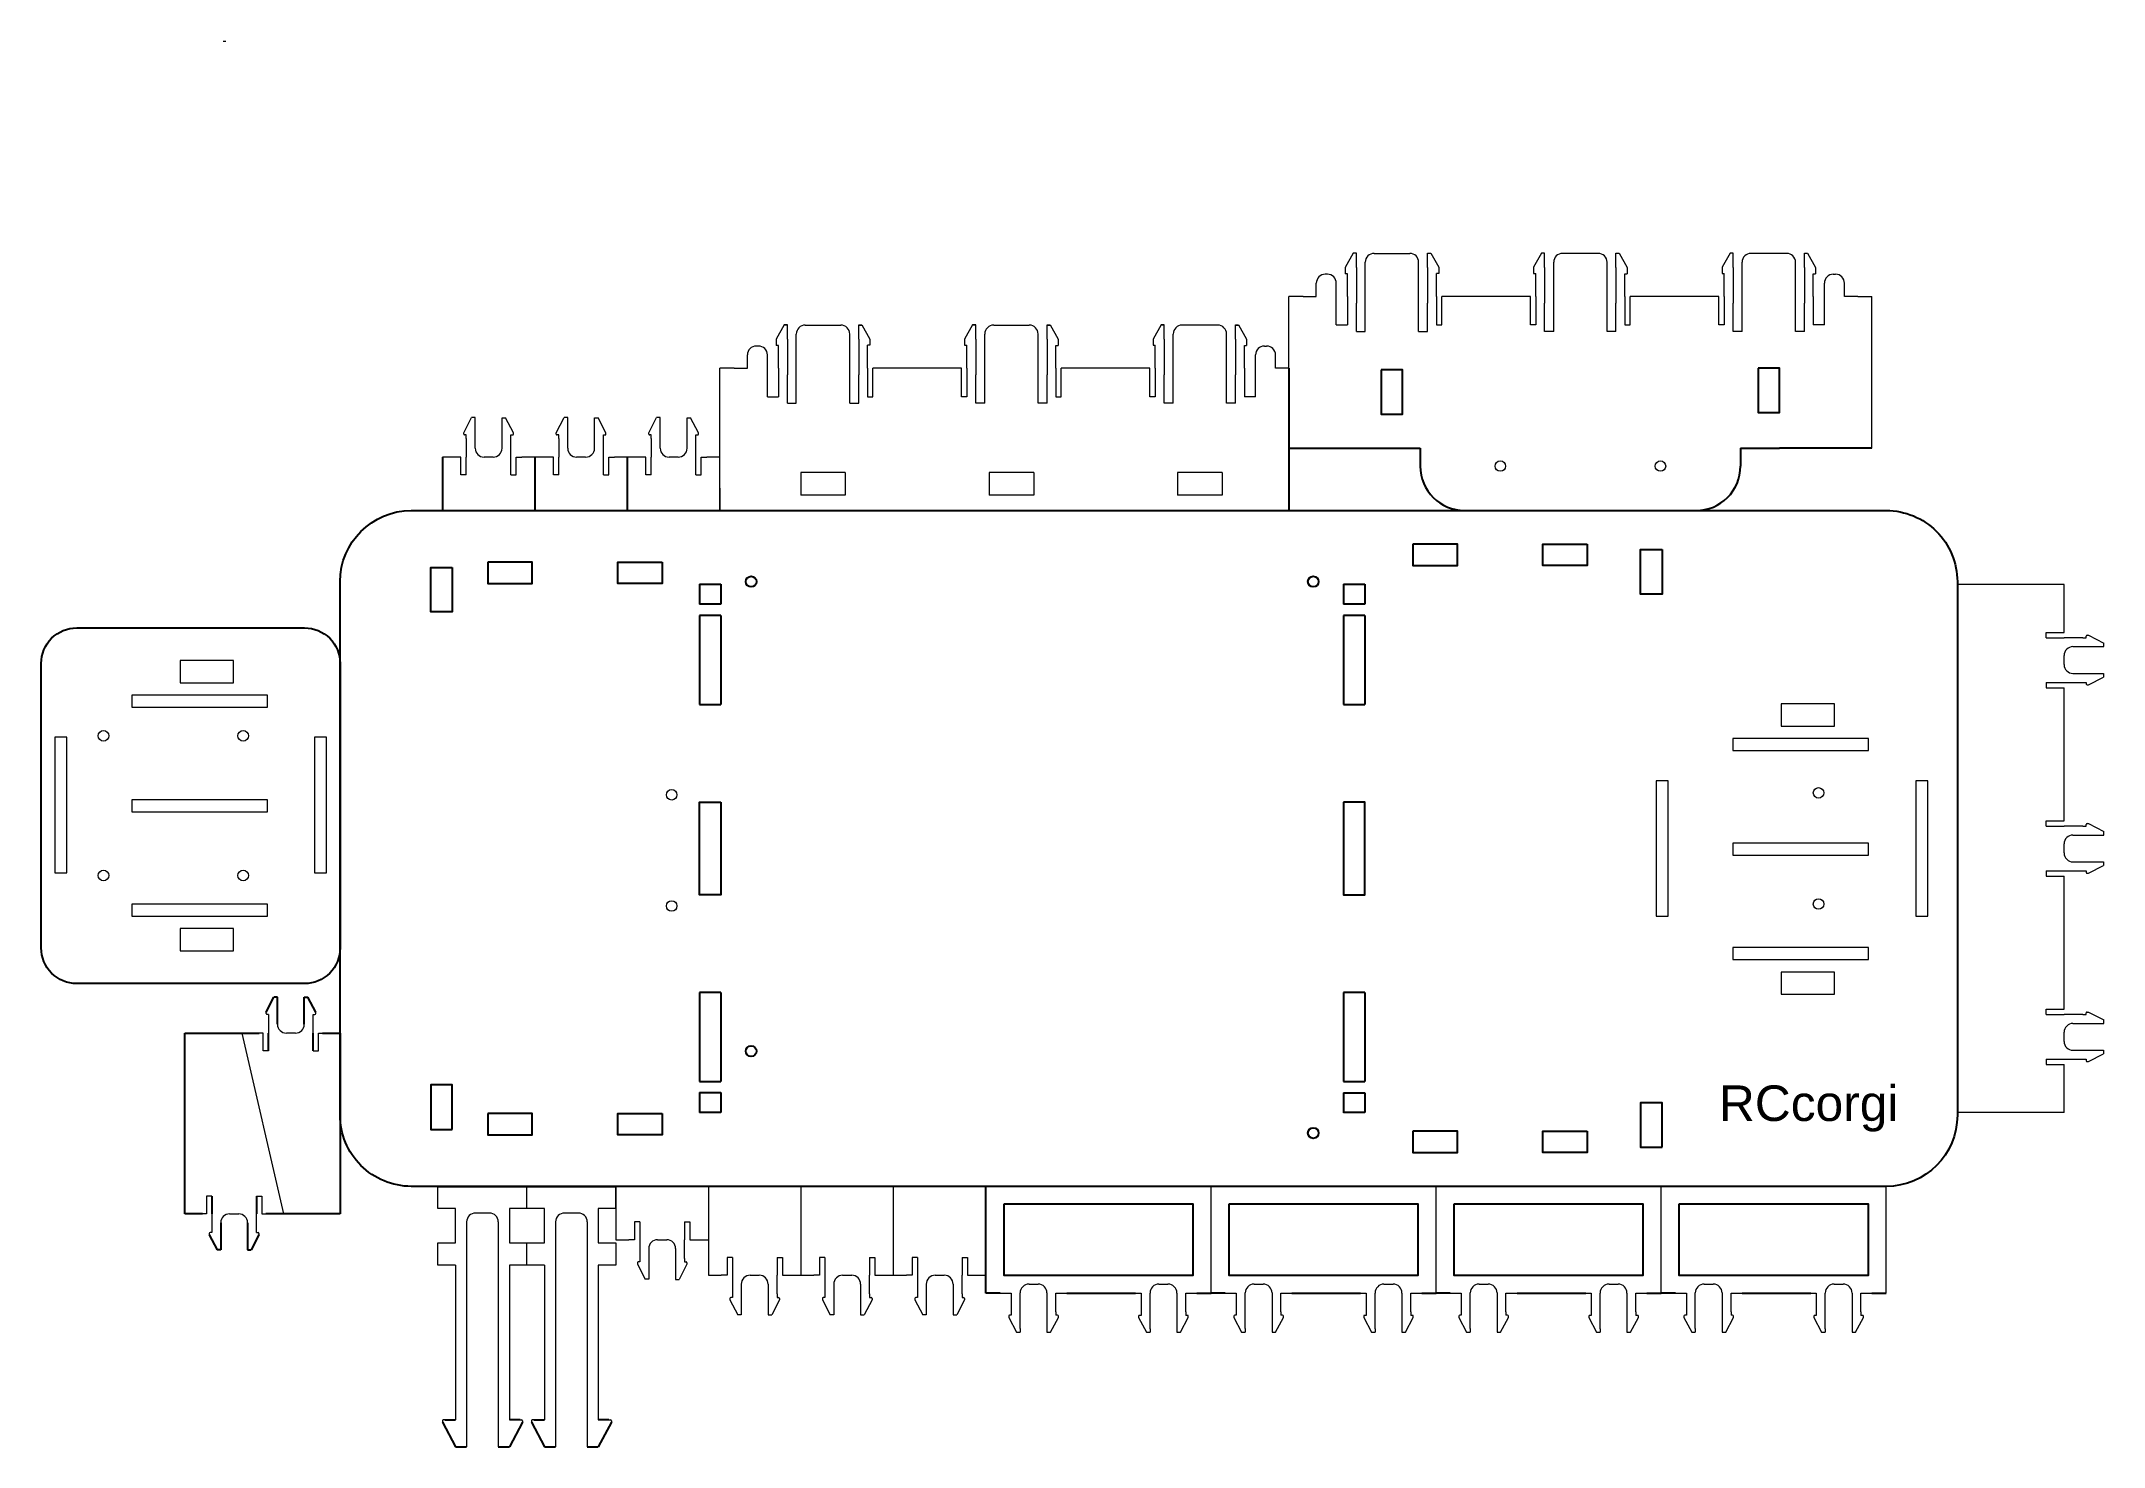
# Model space of a CAD drawing. Header units: millimetres. Extents: x 10 to 590, y 1 to 396.
import ezdxf

# ---------------------------------------------------------------- set-up
doc = ezdxf.new("R2010")
doc.units = ezdxf.units.MM
doc.styles.get("Standard").update_dxf_attribs({"font": 'arial.ttf'})

msp = doc.modelspace()

# ---------------------------------------------------------------- texts
at = {"color": 1, "insert": (481.89, 102.76), "char_height": 10, "width": 229.6262, "attachment_point": 1}
msp.add_mtext('{RCcorgi}', dxfattribs=at)

# ---------------------------------------------------------------- linework, layer by layer
at = {"color": 1, "linetype": 'Continuous', "lineweight": 5}
for p, q in [((61.52, 396.31), (62.28, 396.31)), ((201.12, 270.63), (201.12, 264.38)), ((64.39, 222.2), (49.39, 222.2)), ((49.39, 222.2), (49.39, 215.95)), ((64.39, 215.95), (64.39, 222.2)), ((49.39, 215.95), (64.39, 215.95)), ((73.95, 212.46), (35.83, 212.46)), ((35.83, 212.46), (35.83, 209.09)), ((35.83, 209.09), (73.95, 209.09)), ((73.95, 209.09), (73.95, 212.46)), ((514.39, 209.99), (499.39, 209.99)), ((499.39, 209.99), (499.39, 203.74)), ((514.39, 203.74), (514.39, 209.99)), ((499.39, 203.74), (514.39, 203.74)), ((14.21, 200.64), (14.21, 162.52)), ((17.58, 200.64), (14.21, 200.64)), ((17.58, 162.52), (17.58, 200.64)), ((87.21, 200.64), (87.21, 162.52)), ((90.58, 200.64), (87.21, 200.64)), ((90.58, 162.52), (90.58, 200.64)), ((523.95, 200.25), (485.82, 200.25)), ((485.82, 200.25), (485.82, 196.88)), ((523.95, 196.88), (523.95, 200.25)), ((485.82, 196.88), (523.95, 196.88)), ((464.21, 188.43), (464.21, 150.31)), ((467.58, 188.43), (464.21, 188.43)), ((467.58, 150.31), (467.58, 188.43)), ((537.21, 188.43), (537.21, 150.31)), ((540.58, 188.43), (537.21, 188.43)), ((540.58, 150.31), (540.58, 188.43)), ((73.95, 183.09), (35.83, 183.09)), ((35.83, 183.09), (35.83, 179.71)), ((35.83, 179.71), (73.95, 179.71)), ((73.95, 179.71), (73.95, 183.09)), ((523.95, 170.88), (485.82, 170.88)), ((485.82, 170.88), (485.82, 167.5)), ((523.95, 167.5), (523.95, 170.88)), ((14.21, 162.52), (17.58, 162.52)), ((87.21, 162.52), (90.58, 162.52)), ((485.82, 167.5), (523.95, 167.5)), ((73.95, 153.71), (35.83, 153.71)), ((35.83, 153.71), (35.83, 150.34)), ((73.95, 150.34), (73.95, 153.71)), ((35.83, 150.34), (73.95, 150.34)), ((64.39, 146.85), (49.39, 146.85)), ((49.39, 146.85), (49.39, 140.6)), ((64.39, 140.6), (64.39, 146.85)), ((464.21, 150.31), (467.58, 150.31)), ((537.21, 150.31), (540.58, 150.31)), ((49.39, 140.6), (64.39, 140.6)), ((523.95, 141.5), (485.82, 141.5)), ((485.82, 141.5), (485.82, 138.13)), ((523.95, 138.13), (523.95, 141.5)), ((485.82, 138.13), (523.95, 138.13)), ((514.39, 134.64), (499.39, 134.64)), ((499.39, 134.64), (499.39, 128.39)), ((514.39, 128.39), (514.39, 134.64)), ((499.39, 128.39), (514.39, 128.39)), ((66.72, 117.45), (78.44, 66.65)), ((121.89, 68.13), (121.89, 74.38)), ((131.89, 74.38), (132.64, 74.38)), ((146.89, 68.13), (146.89, 74.38)), ((171.89, 68.13), (171.89, 74.38)), ((275.89, 59.38), (275.89, 74.38)), ((339.14, 59.38), (339.14, 74.38)), ((402.39, 59.38), (402.39, 74.38)), ((465.64, 59.38), (465.64, 74.38)), ((126.83, 68.13), (121.89, 68.13)), ((126.83, 58.5), (126.83, 68.13)), ((136.33, 66.88), (132.45, 66.88)), ((146.89, 68.13), (141.95, 68.13)), ((141.95, 68.13), (141.95, 58.5)), ((151.83, 68.13), (146.89, 68.13)), ((151.83, 58.5), (151.83, 68.13)), ((161.33, 66.88), (157.45, 66.88)), ((171.89, 68.13), (166.95, 68.13)), ((166.95, 68.13), (166.95, 58.5)), ((121.89, 52.25), (121.89, 58.5)), ((121.89, 58.5), (126.83, 58.5)), ((141.95, 58.5), (146.89, 58.5)), ((146.89, 52.25), (146.89, 58.5)), ((146.89, 58.5), (151.83, 58.5)), ((166.95, 58.5), (171.89, 58.5)), ((171.89, 58.5), (171.89, 52.25)), ((126.83, 52.25), (121.89, 52.25)), ((146.89, 52.25), (141.95, 52.25)), ((151.83, 52.25), (146.89, 52.25)), ((171.89, 52.25), (166.95, 52.25)), ((287.99, 46.91), (290.54, 46.91)), ((324.5, 46.9), (327.05, 46.9)), ((351.24, 46.91), (353.79, 46.91)), ((387.75, 46.9), (390.3, 46.9)), ((414.49, 46.91), (417.04, 46.91)), ((451, 46.9), (453.55, 46.9)), ((477.74, 46.91), (480.29, 46.91)), ((514.25, 46.9), (516.8, 46.9)), ((279.89, 44.38), (282.99, 44.38)), ((282.99, 44.38), (282.99, 39.13)), ((285.49, 34.38), (285.49, 44.41)), ((293.04, 44.41), (293.04, 34.38)), ((295.54, 44.38), (298.64, 44.38)), ((295.54, 39.13), (295.54, 44.38)), ((316.4, 44.37), (319.5, 44.37)), ((319.5, 44.37), (319.5, 39.12)), ((322, 34.37), (322, 44.4)), ((329.55, 44.4), (329.55, 34.37)), ((332.05, 44.37), (335.15, 44.37)), ((332.05, 39.12), (332.05, 44.37)), ((343.14, 44.38), (346.24, 44.38)), ((346.24, 44.38), (346.24, 39.13)), ((348.74, 34.38), (348.74, 44.41)), ((356.29, 44.41), (356.29, 34.38)), ((358.79, 44.38), (361.89, 44.38)), ((358.79, 39.13), (358.79, 44.38)), ((379.65, 44.37), (382.75, 44.37)), ((382.75, 44.37), (382.75, 39.12)), ((385.25, 34.37), (385.25, 44.4)), ((392.8, 44.4), (392.8, 34.37)), ((395.3, 44.37), (398.4, 44.37)), ((395.3, 39.12), (395.3, 44.37)), ((406.39, 44.38), (409.49, 44.38)), ((409.49, 44.38), (409.49, 39.13)), ((411.99, 34.38), (411.99, 44.41)), ((419.54, 44.41), (419.54, 34.38)), ((422.04, 44.38), (425.14, 44.38)), ((422.04, 39.13), (422.04, 44.38)), ((442.9, 44.37), (446, 44.37)), ((446, 44.37), (446, 39.12)), ((448.5, 34.37), (448.5, 44.4)), ((456.05, 44.4), (456.05, 34.37)), ((458.55, 44.37), (461.65, 44.37)), ((458.55, 39.12), (458.55, 44.37)), ((469.64, 44.38), (472.74, 44.38)), ((472.74, 44.38), (472.74, 39.13)), ((475.24, 34.38), (475.24, 44.41)), ((482.79, 44.41), (482.79, 34.38)), ((485.29, 44.38), (488.39, 44.38)), ((485.29, 39.13), (485.29, 44.38)), ((506.15, 44.37), (509.25, 44.37)), ((509.25, 44.37), (509.25, 39.12)), ((511.75, 34.37), (511.75, 44.4)), ((519.3, 44.4), (519.3, 34.37)), ((521.8, 44.37), (524.9, 44.37)), ((521.8, 39.12), (521.8, 44.37)), ((282.29, 37.88), (282.29, 37.5)), ((282.29, 37.5), (284.49, 33.38)), ((282.99, 38.13), (282.54, 38.13)), ((294.04, 33.38), (296.24, 37.5)), ((295.99, 38.13), (295.54, 38.13)), ((296.24, 37.5), (296.24, 37.88)), ((318.8, 37.87), (318.8, 37.5)), ((318.8, 37.5), (321, 33.37)), ((319.5, 38.12), (319.05, 38.12)), ((330.55, 33.37), (332.75, 37.5)), ((332.5, 38.12), (332.05, 38.12)), ((332.75, 37.5), (332.75, 37.87)), ((345.54, 37.88), (345.54, 37.5)), ((345.54, 37.5), (347.74, 33.38)), ((346.24, 38.13), (345.79, 38.13)), ((357.29, 33.38), (359.49, 37.5)), ((359.24, 38.13), (358.79, 38.13)), ((359.49, 37.5), (359.49, 37.88)), ((382.05, 37.87), (382.05, 37.5)), ((382.05, 37.5), (384.25, 33.37)), ((382.75, 38.12), (382.3, 38.12)), ((393.8, 33.37), (396, 37.5)), ((395.75, 38.12), (395.3, 38.12)), ((396, 37.5), (396, 37.87)), ((408.79, 37.88), (408.79, 37.5)), ((408.79, 37.5), (410.99, 33.38)), ((409.49, 38.13), (409.04, 38.13)), ((420.54, 33.38), (422.74, 37.5)), ((422.49, 38.13), (422.04, 38.13)), ((422.74, 37.5), (422.74, 37.88)), ((445.3, 37.87), (445.3, 37.5)), ((445.3, 37.5), (447.5, 33.37)), ((446, 38.12), (445.55, 38.12)), ((457.05, 33.37), (459.25, 37.5)), ((459, 38.12), (458.55, 38.12)), ((459.25, 37.5), (459.25, 37.87)), ((472.04, 37.88), (472.04, 37.5)), ((472.04, 37.5), (474.24, 33.38)), ((472.74, 38.13), (472.29, 38.13)), ((483.79, 33.38), (485.99, 37.5)), ((485.74, 38.13), (485.29, 38.13)), ((485.99, 37.5), (485.99, 37.88)), ((508.55, 37.87), (508.55, 37.5)), ((508.55, 37.5), (510.75, 33.37)), ((509.25, 38.12), (508.8, 38.12)), ((520.3, 33.37), (522.5, 37.5)), ((522.25, 38.12), (521.8, 38.12)), ((522.5, 37.5), (522.5, 37.87)), ((284.49, 33.38), (285.49, 33.38)), ((293.04, 33.38), (294.04, 33.38)), ((321, 33.37), (322, 33.37)), ((329.55, 33.37), (330.55, 33.37)), ((347.74, 33.38), (348.74, 33.38)), ((356.29, 33.38), (357.29, 33.38)), ((384.25, 33.37), (385.25, 33.37)), ((392.8, 33.37), (393.8, 33.37)), ((410.99, 33.38), (411.99, 33.38)), ((419.54, 33.38), (420.54, 33.38)), ((447.5, 33.37), (448.5, 33.37)), ((456.05, 33.37), (457.05, 33.37)), ((474.24, 33.38), (475.24, 33.38)), ((482.79, 33.38), (483.79, 33.38)), ((510.75, 33.37), (511.75, 33.37)), ((519.3, 33.37), (520.3, 33.37))]:
    msp.add_line(p, q, dxfattribs=at)
at = {"color": 1, "lineweight": 0}
for p, q in [((379.11, 336.71), (376.86, 332.7)), ((379.11, 336.71), (376.86, 332.7)), ((379.99, 336.71), (379.11, 336.71)), ((379.99, 333.71), (379.99, 336.71)), ((384.99, 336.68), (394.99, 336.68)), ((400.02, 336.71), (400.9, 336.71)), ((400.02, 333.71), (400.02, 336.71)), ((400.9, 336.71), (403.15, 332.76)), ((400.9, 336.71), (403.15, 332.76)), ((432.04, 336.71), (429.79, 332.76)), ((432.04, 336.71), (429.79, 332.76)), ((432.91, 336.71), (432.04, 336.71)), ((432.91, 333.71), (432.91, 336.71)), ((447.95, 336.68), (437.95, 336.68)), ((452.95, 336.71), (453.82, 336.71)), ((452.95, 333.71), (452.95, 336.71)), ((453.82, 336.71), (456.07, 332.7)), ((453.82, 336.71), (456.07, 332.7)), ((485, 336.71), (482.75, 332.76)), ((485, 336.71), (482.75, 332.76)), ((485.87, 336.71), (485, 336.71)), ((485.87, 333.71), (485.87, 336.71)), ((500.91, 336.68), (490.91, 336.68)), ((505.91, 336.71), (506.78, 336.71)), ((505.91, 333.71), (505.91, 336.71)), ((506.78, 336.71), (509.03, 332.7)), ((506.78, 336.71), (509.03, 332.7)), ((371.86, 330.8), (371.24, 330.8)), ((371.86, 330.8), (371.24, 330.8)), ((376.86, 332.7), (376.86, 330.94)), ((376.86, 332.7), (376.86, 330.94)), ((377.49, 330.94), (376.86, 330.94)), ((377.49, 330.94), (376.86, 330.94)), ((377.49, 329.94), (377.49, 330.94)), ((379.99, 332.71), (379.99, 333.71)), ((379.99, 332.71), (379.99, 322.71)), ((379.99, 332.71), (379.99, 322.71)), ((382.49, 331.18), (382.49, 334.18)), ((382.49, 330.18), (382.49, 331.18)), ((397.49, 331.18), (397.49, 334.18)), ((397.49, 330.18), (397.49, 331.18)), ((400.02, 332.71), (400.02, 333.71)), ((400.02, 332.71), (400.02, 322.71)), ((400.02, 332.71), (400.02, 322.71)), ((403.15, 331.05), (402.52, 331.05)), ((403.15, 331.05), (402.52, 331.05)), ((402.52, 330.05), (402.52, 331.05)), ((403.15, 332.76), (403.15, 331.05)), ((403.15, 332.76), (403.15, 331.05)), ((429.79, 332.76), (429.79, 331.05)), ((429.79, 332.76), (429.79, 331.05)), ((429.79, 331.05), (430.41, 331.05)), ((429.79, 331.05), (430.41, 331.05)), ((430.41, 330.05), (430.41, 331.05)), ((432.91, 332.71), (432.91, 333.71)), ((432.91, 332.71), (432.91, 322.71)), ((432.91, 332.71), (432.91, 322.71)), ((435.45, 331.18), (435.45, 334.18)), ((435.45, 330.18), (435.45, 331.18)), ((450.45, 331.18), (450.45, 334.18)), ((450.45, 330.18), (450.45, 331.18)), ((452.95, 332.71), (452.95, 333.71)), ((452.95, 332.71), (452.95, 322.71)), ((452.95, 332.71), (452.95, 322.71)), ((455.45, 330.94), (456.07, 330.94)), ((455.45, 330.94), (456.07, 330.94)), ((455.45, 329.94), (455.45, 330.94)), ((456.07, 332.7), (456.07, 330.94)), ((456.07, 332.7), (456.07, 330.94)), ((482.75, 332.76), (482.75, 331.05)), ((482.75, 332.76), (482.75, 331.05)), ((482.75, 331.05), (483.37, 331.05)), ((482.75, 331.05), (483.37, 331.05)), ((483.37, 330.05), (483.37, 331.05)), ((485.87, 332.71), (485.87, 333.71)), ((485.87, 332.71), (485.87, 322.71)), ((485.87, 332.71), (485.87, 322.71)), ((488.41, 331.18), (488.41, 334.18)), ((488.41, 330.18), (488.41, 331.18)), ((503.41, 331.18), (503.41, 334.18)), ((503.41, 330.18), (503.41, 331.18)), ((505.91, 332.71), (505.91, 333.71)), ((505.91, 332.71), (505.91, 322.71)), ((505.91, 332.71), (505.91, 322.71)), ((508.41, 330.94), (509.03, 330.94)), ((508.41, 330.94), (509.03, 330.94)), ((508.41, 329.94), (508.41, 330.94)), ((509.03, 332.7), (509.03, 330.94)), ((509.03, 332.7), (509.03, 330.94)), ((514.03, 330.8), (514.66, 330.8)), ((514.03, 330.8), (514.66, 330.8)), ((368.74, 324.55), (368.74, 328.3)), ((368.74, 324.55), (368.74, 328.3)), ((374.36, 324.55), (374.36, 328.3)), ((374.36, 324.55), (374.36, 328.3)), ((377.49, 326.94), (377.49, 329.94)), ((377.49, 324.55), (377.49, 326.94)), ((377.49, 324.55), (377.49, 326.94)), ((382.49, 322.71), (382.49, 330.18)), ((382.49, 322.71), (382.49, 330.18)), ((397.49, 322.71), (397.49, 330.18)), ((397.49, 322.71), (397.49, 330.18)), ((402.52, 327.05), (402.52, 330.05)), ((402.52, 324.55), (402.52, 327.05)), ((402.52, 324.55), (402.52, 327.05)), ((430.41, 327.05), (430.41, 330.05)), ((430.41, 324.55), (430.41, 327.05)), ((430.41, 324.55), (430.41, 327.05)), ((435.45, 322.71), (435.45, 330.18)), ((435.45, 322.71), (435.45, 330.18)), ((450.45, 322.71), (450.45, 330.18)), ((450.45, 322.71), (450.45, 330.18)), ((455.45, 326.94), (455.45, 329.94)), ((455.45, 324.55), (455.45, 326.94)), ((455.45, 324.55), (455.45, 326.94)), ((483.37, 327.05), (483.37, 330.05)), ((483.37, 324.55), (483.37, 327.05)), ((483.37, 324.55), (483.37, 327.05)), ((488.41, 322.71), (488.41, 330.18)), ((488.41, 322.71), (488.41, 330.18)), ((503.41, 322.71), (503.41, 330.18)), ((503.41, 322.71), (503.41, 330.18)), ((508.41, 326.94), (508.41, 329.94)), ((508.41, 324.55), (508.41, 326.94)), ((508.41, 324.55), (508.41, 326.94)), ((511.53, 324.55), (511.53, 328.3)), ((511.53, 324.55), (511.53, 328.3)), ((517.16, 324.55), (517.16, 328.3)), ((517.16, 324.55), (517.16, 328.3)), ((365, 324.55), (361, 324.55)), ((365, 324.55), (361, 324.55)), ((361, 281.88), (361, 324.55)), ((361, 281.88), (361, 321.88)), ((365, 324.55), (368.74, 324.55)), ((365, 324.55), (368.74, 324.55)), ((374.36, 316.55), (374.36, 324.55)), ((377.49, 324.55), (377.49, 316.55)), ((379.99, 314.71), (379.99, 322.71)), ((382.49, 314.71), (382.49, 322.71)), ((397.49, 314.71), (397.49, 322.71)), ((400.02, 314.71), (400.02, 322.71)), ((402.52, 324.55), (402.52, 316.55)), ((404.02, 316.55), (404.02, 324.55)), ((415, 324.55), (404.02, 324.55)), ((428.91, 324.55), (415, 324.55)), ((428.91, 316.55), (428.91, 324.55)), ((430.41, 324.55), (430.41, 316.55)), ((432.91, 314.71), (432.91, 322.71)), ((435.45, 314.71), (435.45, 322.71)), ((450.45, 314.71), (450.45, 322.71)), ((452.95, 314.71), (452.95, 322.71)), ((455.45, 324.55), (455.45, 316.55)), ((456.95, 316.55), (456.95, 324.55)), ((470.89, 324.55), (456.95, 324.55)), ((481.87, 324.55), (470.89, 324.55)), ((481.87, 316.55), (481.87, 324.55)), ((483.37, 324.55), (483.37, 316.55)), ((485.87, 314.71), (485.87, 322.71)), ((488.41, 314.71), (488.41, 322.71)), ((503.41, 314.71), (503.41, 322.71)), ((505.91, 314.71), (505.91, 322.71)), ((508.41, 324.55), (508.41, 316.55)), ((511.53, 316.55), (511.53, 324.55)), ((520.89, 324.55), (517.16, 324.55)), ((520.89, 324.55), (517.16, 324.55)), ((520.89, 324.55), (524.89, 324.55)), ((520.89, 324.55), (524.89, 324.55)), ((524.89, 281.88), (524.89, 324.55)), ((219.22, 316.54), (216.97, 312.52)), ((219.22, 316.54), (216.97, 312.52)), ((220.1, 316.54), (219.22, 316.54)), ((220.1, 316.47), (219.22, 316.47)), ((220.1, 313.54), (220.1, 316.54)), ((220.1, 312.54), (220.1, 313.54)), ((222.6, 311), (222.6, 314)), ((225.1, 316.5), (235.1, 316.5)), ((237.6, 311), (237.6, 314)), ((240.13, 316.54), (241.01, 316.54)), ((240.13, 313.54), (240.13, 316.54)), ((240.13, 316.47), (241.01, 316.47)), ((240.13, 312.54), (240.13, 313.54)), ((241.01, 316.54), (243.26, 312.58)), ((241.01, 316.54), (243.26, 312.58)), ((272.15, 316.54), (269.9, 312.58)), ((272.15, 316.54), (269.9, 312.58)), ((273.02, 316.54), (272.15, 316.54)), ((273.06, 316.47), (272.18, 316.47)), ((273.02, 313.54), (273.02, 316.54)), ((273.02, 312.54), (273.02, 313.54)), ((275.56, 311), (275.56, 314)), ((278.06, 316.5), (288.06, 316.5)), ((290.56, 311), (290.56, 314)), ((293.06, 316.54), (293.93, 316.54)), ((293.06, 313.54), (293.06, 316.54)), ((293.06, 312.54), (293.06, 313.54)), ((293.09, 316.47), (293.97, 316.47)), ((293.93, 316.54), (296.18, 312.52)), ((293.93, 316.54), (296.18, 312.52)), ((325.11, 316.54), (322.86, 312.58)), ((325.11, 316.54), (322.86, 312.58)), ((325.99, 316.54), (325.11, 316.54)), ((325.99, 316.47), (325.11, 316.47)), ((325.99, 313.54), (325.99, 316.54)), ((325.99, 312.54), (325.99, 313.54)), ((328.52, 311), (328.52, 314)), ((341.02, 316.5), (331.02, 316.5)), ((343.52, 311), (343.52, 314)), ((346.02, 316.54), (346.9, 316.54)), ((346.02, 313.54), (346.02, 316.54)), ((346.02, 316.47), (346.9, 316.47)), ((346.02, 312.54), (346.02, 313.54)), ((346.9, 316.54), (349.15, 312.52)), ((346.9, 316.54), (349.15, 312.52)), ((374.36, 316.55), (377.49, 316.55)), ((379.99, 314.71), (382.49, 314.71)), ((397.49, 314.71), (400.02, 314.71)), ((402.52, 316.55), (404.02, 316.55)), ((430.41, 316.55), (428.91, 316.55)), ((435.45, 314.71), (432.91, 314.71)), ((452.95, 314.71), (450.45, 314.71)), ((455.45, 316.55), (456.95, 316.55)), ((483.37, 316.55), (481.87, 316.55)), ((488.41, 314.71), (485.87, 314.71)), ((505.91, 314.71), (503.41, 314.71)), ((511.53, 316.55), (508.41, 316.55)), ((208.85, 304.38), (208.85, 308.13)), ((208.85, 304.38), (208.85, 308.13)), ((211.97, 310.63), (211.35, 310.63)), ((211.97, 310.63), (211.35, 310.63)), ((214.47, 304.38), (214.47, 308.13)), ((214.47, 304.38), (214.47, 308.13)), ((216.97, 312.52), (216.97, 310.76)), ((216.97, 312.52), (216.97, 310.76)), ((217.6, 310.76), (216.97, 310.76)), ((217.6, 310.76), (216.97, 310.76)), ((217.6, 309.76), (217.6, 310.76)), ((217.6, 306.76), (217.6, 309.76)), ((220.1, 312.54), (220.1, 302.54)), ((220.1, 312.54), (220.1, 302.54)), ((222.6, 310), (222.6, 311)), ((222.6, 302.54), (222.6, 310)), ((222.6, 302.54), (222.6, 310)), ((237.6, 310), (237.6, 311)), ((237.6, 302.54), (237.6, 310)), ((237.6, 302.54), (237.6, 310)), ((240.13, 312.54), (240.13, 302.54)), ((240.13, 312.54), (240.13, 302.54)), ((243.26, 310.88), (242.63, 310.88)), ((243.26, 310.88), (242.63, 310.88)), ((242.63, 309.88), (242.63, 310.88)), ((242.63, 306.88), (242.63, 309.88)), ((243.26, 312.58), (243.26, 310.88)), ((243.26, 312.58), (243.26, 310.88)), ((269.9, 312.58), (269.9, 310.88)), ((269.9, 312.58), (269.9, 310.88)), ((269.9, 310.88), (270.52, 310.88)), ((269.9, 310.88), (270.52, 310.88)), ((270.52, 309.88), (270.52, 310.88)), ((270.52, 306.88), (270.52, 309.88)), ((273.02, 312.54), (273.02, 302.54)), ((273.02, 312.54), (273.02, 302.54)), ((275.56, 310), (275.56, 311)), ((275.56, 302.54), (275.56, 310)), ((275.56, 302.54), (275.56, 310)), ((290.56, 310), (290.56, 311)), ((290.56, 302.54), (290.56, 310)), ((290.56, 302.54), (290.56, 310)), ((293.06, 312.54), (293.06, 302.54)), ((293.06, 312.54), (293.06, 302.54)), ((295.56, 310.76), (296.18, 310.76)), ((295.56, 310.76), (296.18, 310.76)), ((295.56, 309.76), (295.56, 310.76)), ((295.56, 306.76), (295.56, 309.76)), ((296.18, 312.52), (296.18, 310.76)), ((296.18, 312.52), (296.18, 310.76)), ((322.86, 312.58), (322.86, 310.88)), ((322.86, 312.58), (322.86, 310.88)), ((322.86, 310.88), (323.49, 310.88)), ((322.86, 310.88), (323.49, 310.88)), ((323.49, 309.88), (323.49, 310.88)), ((323.49, 306.88), (323.49, 309.88)), ((325.99, 312.54), (325.99, 302.54)), ((325.99, 312.54), (325.99, 302.54)), ((328.52, 310), (328.52, 311)), ((328.52, 302.54), (328.52, 310)), ((328.52, 302.54), (328.52, 310)), ((343.52, 310), (343.52, 311)), ((343.52, 302.54), (343.52, 310)), ((343.52, 302.54), (343.52, 310)), ((346.02, 312.54), (346.02, 302.54)), ((346.02, 312.54), (346.02, 302.54)), ((348.52, 310.76), (349.15, 310.76)), ((348.52, 310.76), (349.15, 310.76)), ((348.52, 309.76), (348.52, 310.76)), ((348.52, 306.76), (348.52, 309.76)), ((349.15, 312.52), (349.15, 310.76)), ((349.15, 312.52), (349.15, 310.76)), ((351.65, 304.38), (351.65, 308.13)), ((351.65, 304.38), (351.65, 308.13)), ((354.15, 310.63), (354.77, 310.63)), ((354.15, 310.63), (354.77, 310.63)), ((357.27, 304.38), (357.27, 308.13)), ((357.27, 304.38), (357.27, 308.13)), ((205.12, 304.38), (201.12, 304.38)), ((205.12, 304.38), (201.12, 304.38)), ((201.12, 264.38), (201.12, 304.38)), ((205.12, 304.38), (208.85, 304.38)), ((205.12, 304.38), (208.85, 304.38)), ((214.47, 296.38), (214.47, 304.38)), ((217.6, 304.38), (217.6, 306.76)), ((217.6, 304.38), (217.6, 306.76)), ((217.6, 304.38), (217.6, 296.38)), ((220.1, 294.54), (220.1, 302.54)), ((222.6, 294.54), (222.6, 302.54)), ((237.6, 294.54), (237.6, 302.54)), ((240.13, 294.54), (240.13, 302.54)), ((242.63, 304.38), (242.63, 306.88)), ((242.63, 304.38), (242.63, 306.88)), ((242.63, 304.38), (242.63, 296.38)), ((244.13, 296.38), (244.13, 304.38)), ((255.12, 304.38), (244.13, 304.38)), ((269.02, 304.38), (255.12, 304.38)), ((269.02, 296.38), (269.02, 304.38)), ((270.52, 304.38), (270.52, 306.88)), ((270.52, 304.38), (270.52, 306.88)), ((270.52, 304.38), (270.52, 296.38)), ((273.02, 294.54), (273.02, 302.54)), ((275.56, 294.54), (275.56, 302.54)), ((290.56, 294.54), (290.56, 302.54)), ((293.06, 294.54), (293.06, 302.54)), ((295.56, 304.38), (295.56, 306.76)), ((295.56, 304.38), (295.56, 306.76)), ((295.56, 304.38), (295.56, 296.38)), ((297.06, 296.38), (297.06, 304.38)), ((311, 304.38), (297.06, 304.38)), ((321.99, 304.38), (311, 304.38)), ((321.99, 296.38), (321.99, 304.38)), ((323.49, 304.38), (323.49, 306.88)), ((323.49, 304.38), (323.49, 306.88)), ((323.49, 304.38), (323.49, 296.38)), ((325.99, 294.54), (325.99, 302.54)), ((328.52, 294.54), (328.52, 302.54)), ((343.52, 294.54), (343.52, 302.54)), ((346.02, 294.54), (346.02, 302.54)), ((348.52, 304.38), (348.52, 306.76)), ((348.52, 304.38), (348.52, 306.76)), ((348.52, 304.38), (348.52, 296.38)), ((351.65, 296.38), (351.65, 304.38)), ((361, 304.38), (357.27, 304.38)), ((361, 304.38), (357.27, 304.38)), ((214.47, 296.38), (217.6, 296.38)), ((242.63, 296.38), (244.13, 296.38)), ((270.52, 296.38), (269.02, 296.38)), ((295.56, 296.38), (297.06, 296.38)), ((323.49, 296.38), (321.99, 296.38)), ((351.65, 296.38), (348.52, 296.38)), ((129.14, 286.25), (131.34, 290.52)), ((132.34, 290.52), (131.34, 290.52)), ((132.34, 289.52), (132.34, 290.52)), ((139.89, 290.47), (140.89, 290.47)), ((139.89, 289.47), (139.89, 290.47)), ((143.09, 286.25), (140.89, 290.47)), ((155.14, 286.25), (157.34, 290.52)), ((158.34, 290.52), (157.34, 290.52)), ((158.34, 289.52), (158.34, 290.52)), ((165.89, 290.47), (166.89, 290.47)), ((165.89, 289.47), (165.89, 290.47)), ((169.09, 286.25), (166.89, 290.47)), ((181.14, 286.25), (183.34, 290.52)), ((184.34, 290.52), (183.34, 290.52)), ((184.34, 289.52), (184.34, 290.52)), ((191.89, 290.47), (192.89, 290.47)), ((191.89, 289.47), (191.89, 290.47)), ((195.09, 286.25), (192.89, 290.47)), ((220.1, 294.54), (222.6, 294.54)), ((237.6, 294.54), (240.13, 294.54)), ((275.56, 294.54), (273.02, 294.54)), ((293.06, 294.54), (290.56, 294.54)), ((328.52, 294.54), (325.99, 294.54)), ((346.02, 294.54), (343.52, 294.54)), ((129.14, 285.88), (129.14, 286.25)), ((129.14, 285.88), (129.14, 286.25)), ((129.84, 285.63), (129.39, 285.63)), ((129.84, 285.63), (129.39, 285.63)), ((129.84, 285.63), (129.39, 285.63)), ((129.84, 284.63), (129.84, 285.63)), ((129.84, 284.63), (129.84, 279.38)), ((132.34, 281.88), (132.34, 289.52)), ((139.89, 281.88), (139.89, 289.47)), ((142.39, 285.63), (142.84, 285.63)), ((142.39, 285.63), (142.84, 285.63)), ((142.39, 285.63), (142.84, 285.63)), ((142.39, 284.63), (142.39, 285.63)), ((142.39, 279.38), (142.39, 284.63)), ((142.39, 279.38), (142.39, 284.63)), ((143.09, 285.88), (143.09, 286.25)), ((143.09, 285.88), (143.09, 286.25)), ((155.14, 285.88), (155.14, 286.25)), ((155.14, 285.88), (155.14, 286.25)), ((155.84, 285.63), (155.39, 285.63)), ((155.84, 285.63), (155.39, 285.63)), ((155.84, 285.63), (155.39, 285.63)), ((155.84, 284.63), (155.84, 285.63)), ((155.84, 284.63), (155.84, 279.38)), ((158.34, 281.88), (158.34, 289.52)), ((165.89, 281.88), (165.89, 289.47)), ((168.39, 285.63), (168.84, 285.63)), ((168.39, 285.63), (168.84, 285.63)), ((168.39, 285.63), (168.84, 285.63)), ((168.39, 284.63), (168.39, 285.63)), ((168.39, 279.38), (168.39, 284.63)), ((168.39, 279.38), (168.39, 284.63)), ((169.09, 285.88), (169.09, 286.25)), ((169.09, 285.88), (169.09, 286.25)), ((181.14, 285.88), (181.14, 286.25)), ((181.14, 285.88), (181.14, 286.25)), ((181.84, 285.63), (181.39, 285.63)), ((181.84, 285.63), (181.39, 285.63)), ((181.84, 285.63), (181.39, 285.63)), ((181.84, 284.63), (181.84, 285.63)), ((181.84, 284.63), (181.84, 279.38)), ((184.34, 281.88), (184.34, 289.52)), ((191.89, 281.88), (191.89, 289.47)), ((194.39, 285.63), (194.84, 285.63)), ((194.39, 285.63), (194.84, 285.63)), ((194.39, 285.63), (194.84, 285.63)), ((194.39, 284.63), (194.39, 285.63)), ((194.39, 279.38), (194.39, 284.63)), ((194.39, 279.38), (194.39, 284.63)), ((195.09, 285.88), (195.09, 286.25)), ((195.09, 285.88), (195.09, 286.25)), ((126.74, 279.38), (123.12, 279.38)), ((128.34, 279.38), (126.74, 279.38)), ((128.34, 274.38), (128.34, 279.38)), ((129.84, 274.38), (129.84, 279.38)), ((137.39, 279.38), (134.84, 279.38)), ((142.39, 274.38), (142.39, 279.38)), ((143.89, 279.38), (145.49, 279.38)), ((143.89, 274.38), (143.89, 279.38)), ((149.12, 279.38), (145.49, 279.38)), ((152.74, 279.38), (149.12, 279.38)), ((154.34, 279.38), (152.74, 279.38)), ((154.34, 274.38), (154.34, 279.38)), ((155.84, 274.38), (155.84, 279.38)), ((163.39, 279.38), (160.84, 279.38)), ((168.39, 274.38), (168.39, 279.38)), ((169.89, 279.38), (171.49, 279.38)), ((169.89, 274.38), (169.89, 279.38)), ((175.12, 279.38), (171.49, 279.38)), ((178.74, 279.38), (175.12, 279.38)), ((180.34, 279.38), (178.74, 279.38)), ((180.34, 274.38), (180.34, 279.38)), ((181.84, 274.38), (181.84, 279.38)), ((189.39, 279.38), (186.84, 279.38)), ((194.39, 274.38), (194.39, 279.38)), ((195.89, 279.38), (197.49, 279.38)), ((195.89, 274.38), (195.89, 279.38)), ((201.12, 279.38), (197.49, 279.38)), ((201.12, 264.38), (201.12, 279.38)), ((129.84, 274.38), (128.34, 274.38)), ((142.39, 274.38), (143.89, 274.38)), ((155.84, 274.38), (154.34, 274.38)), ((168.39, 274.38), (169.89, 274.38)), ((181.84, 274.38), (180.34, 274.38)), ((194.39, 274.38), (195.89, 274.38)), ((223.85, 275.05), (223.85, 268.7)), ((236.35, 275.05), (223.85, 275.05)), ((236.35, 275.05), (236.35, 268.7)), ((276.81, 275.05), (276.81, 268.7)), ((289.31, 275.05), (276.81, 275.05)), ((289.31, 275.05), (289.31, 268.7)), ((329.77, 275.05), (329.77, 268.7)), ((342.27, 275.05), (329.77, 275.05)), ((342.27, 275.05), (342.27, 268.7)), ((236.35, 268.7), (223.85, 268.7)), ((289.31, 268.7), (276.81, 268.7)), ((342.27, 268.7), (329.77, 268.7)), ((365, 264.38), (201.12, 264.38)), ((578.89, 243.6), (548.89, 243.6)), ((578.89, 230.11), (578.89, 243.6)), ((573.89, 228.61), (573.89, 230.11)), ((573.89, 230.11), (578.89, 230.11)), ((573.89, 228.61), (578.89, 228.61)), ((584.14, 228.61), (578.89, 228.61)), ((581.39, 226.11), (589.04, 226.11)), ((584.14, 228.61), (585.14, 228.61)), ((585.14, 228.61), (585.14, 229.06)), ((585.14, 228.61), (585.14, 229.06)), ((585.14, 228.61), (585.14, 229.06)), ((585.39, 229.31), (585.77, 229.31)), ((585.39, 229.31), (585.77, 229.31)), ((585.77, 229.31), (590.04, 227.11)), ((589.04, 226.11), (590.04, 226.11)), ((590.04, 226.11), (590.04, 227.11)), ((578.89, 221.06), (578.89, 223.61)), ((573.89, 216.06), (573.89, 214.56)), ((573.89, 216.06), (578.89, 216.06)), ((573.89, 214.56), (578.89, 214.56)), ((578.89, 216.06), (584.14, 216.06)), ((578.89, 216.06), (584.14, 216.06)), ((578.89, 177.15), (578.89, 214.56)), ((581.39, 218.56), (588.99, 218.56)), ((584.14, 216.06), (585.14, 216.06)), ((585.14, 216.06), (585.14, 215.61)), ((585.14, 216.06), (585.14, 215.61)), ((585.14, 216.06), (585.14, 215.61)), ((585.39, 215.36), (585.77, 215.36)), ((585.39, 215.36), (585.77, 215.36)), ((585.77, 215.36), (589.99, 217.56)), ((588.99, 218.56), (589.99, 218.56)), ((589.99, 218.56), (589.99, 217.56)), ((573.89, 175.65), (573.89, 177.15)), ((573.89, 177.15), (578.89, 177.15)), ((573.89, 175.65), (578.89, 175.65)), ((584.14, 175.65), (578.89, 175.65)), ((584.14, 175.65), (585.14, 175.65)), ((585.14, 175.65), (585.14, 176.1)), ((585.14, 175.65), (585.14, 176.1)), ((585.14, 175.65), (585.14, 176.1)), ((585.39, 176.35), (585.77, 176.35)), ((585.39, 176.35), (585.77, 176.35)), ((585.77, 176.35), (590.04, 174.15)), ((590.04, 173.15), (590.04, 174.15)), ((578.89, 168.1), (578.89, 170.65)), ((581.39, 173.15), (589.04, 173.15)), ((589.04, 173.15), (590.04, 173.15)), ((573.89, 163.1), (573.89, 161.6)), ((573.89, 163.1), (578.89, 163.1)), ((578.89, 163.1), (584.14, 163.1)), ((578.89, 163.1), (584.14, 163.1)), ((581.39, 165.6), (588.99, 165.6)), ((584.14, 163.1), (585.14, 163.1)), ((585.14, 163.1), (585.14, 162.65)), ((585.14, 163.1), (585.14, 162.65)), ((585.14, 163.1), (585.14, 162.65)), ((585.39, 162.4), (585.77, 162.4)), ((585.39, 162.4), (585.77, 162.4)), ((585.77, 162.4), (589.99, 164.6)), ((588.99, 165.6), (589.99, 165.6)), ((589.99, 165.6), (589.99, 164.6)), ((573.89, 161.6), (578.89, 161.6)), ((578.89, 124.19), (578.89, 161.6)), ((73.58, 122.95), (73.58, 123.33)), ((73.58, 122.95), (73.58, 123.33)), ((74.28, 122.7), (73.83, 122.7)), ((74.28, 122.7), (73.83, 122.7)), ((74.28, 122.7), (73.83, 122.7)), ((74.28, 122.7), (74.28, 117.45)), ((86.83, 122.7), (87.28, 122.7)), ((86.83, 117.45), (86.83, 122.7)), ((86.83, 122.7), (87.28, 122.7)), ((86.83, 117.45), (86.83, 122.7)), ((86.83, 122.7), (87.28, 122.7)), ((87.53, 122.95), (87.53, 123.33)), ((87.53, 122.95), (87.53, 123.33)), ((573.89, 122.69), (573.89, 124.19)), ((573.89, 124.19), (578.89, 124.19)), ((573.89, 122.69), (578.89, 122.69)), ((584.14, 122.69), (578.89, 122.69)), ((584.14, 122.69), (585.14, 122.69)), ((585.14, 122.69), (585.14, 123.14)), ((585.14, 122.69), (585.14, 123.14)), ((585.14, 122.69), (585.14, 123.14)), ((585.39, 123.39), (585.77, 123.39)), ((585.39, 123.39), (585.77, 123.39)), ((585.77, 123.39), (590.04, 121.19)), ((72.78, 117.45), (71.67, 117.45)), ((72.78, 112.45), (72.78, 117.45)), ((81.83, 117.45), (79.28, 117.45)), ((88.33, 112.45), (88.33, 117.45)), ((88.33, 117.45), (89.45, 117.45)), ((578.89, 115.14), (578.89, 117.69)), ((581.39, 120.19), (589.04, 120.19)), ((589.04, 120.19), (590.04, 120.19)), ((590.04, 120.19), (590.04, 121.19)), ((74.28, 112.45), (72.78, 112.45)), ((86.83, 112.45), (88.33, 112.45)), ((573.89, 110.14), (573.89, 108.64)), ((573.89, 110.14), (578.89, 110.14)), ((578.89, 110.14), (584.14, 110.14)), ((578.89, 110.14), (584.14, 110.14)), ((581.39, 112.64), (588.99, 112.64)), ((584.14, 110.14), (585.14, 110.14)), ((585.14, 110.14), (585.14, 109.69)), ((585.14, 110.14), (585.14, 109.69)), ((585.14, 110.14), (585.14, 109.69)), ((585.77, 109.44), (589.99, 111.64)), ((588.99, 112.64), (589.99, 112.64)), ((589.99, 112.64), (589.99, 111.64)), ((573.89, 108.64), (578.89, 108.64)), ((578.89, 95.15), (578.89, 108.64)), ((585.39, 109.44), (585.77, 109.44)), ((585.39, 109.44), (585.77, 109.44)), ((578.89, 95.15), (548.89, 95.15)), ((58.33, 71.65), (56.83, 71.65)), ((56.83, 71.65), (56.83, 66.65)), ((70.88, 71.65), (72.38, 71.65)), ((72.38, 71.65), (72.38, 66.65)), ((171.89, 74.38), (171.89, 59.38)), ((171.89, 74.38), (275.89, 74.38)), ((197.89, 74.38), (197.89, 49.38)), ((223.89, 74.38), (223.89, 49.38)), ((249.89, 49.38), (249.89, 74.38)), ((275.89, 74.38), (275.89, 49.38)), ((339.14, 44.38), (339.14, 74.38)), ((402.39, 44.38), (402.39, 74.38)), ((465.64, 44.38), (465.64, 74.38)), ((528.89, 44.38), (528.89, 74.38)), ((56.83, 66.65), (55.72, 66.65)), ((58.33, 66.65), (58.33, 61.4)), ((58.33, 66.65), (58.33, 61.4)), ((63.33, 66.65), (65.88, 66.65)), ((70.88, 61.4), (70.88, 66.65)), ((72.38, 66.65), (73.5, 66.65)), ((129.95, 64.38), (129.95, 1.18)), ((138.83, 64.38), (138.83, 1.18)), ((154.95, 64.38), (154.95, 1.18)), ((163.83, 64.38), (163.83, 1.18)), ((178.62, 64.38), (177.12, 64.38)), ((177.12, 64.38), (177.12, 59.38)), ((178.62, 64.38), (178.62, 59.38)), ((191.17, 64.38), (192.67, 64.38)), ((191.17, 64.38), (191.17, 59.38)), ((192.67, 64.38), (192.67, 59.38)), ((57.63, 61.15), (57.63, 60.78)), ((57.63, 61.15), (57.63, 60.78)), ((58.33, 61.4), (57.88, 61.4)), ((58.33, 61.4), (57.88, 61.4)), ((58.33, 61.4), (57.88, 61.4)), ((70.88, 61.4), (71.33, 61.4)), ((70.88, 61.4), (71.33, 61.4)), ((70.88, 61.4), (71.33, 61.4)), ((71.58, 61.15), (71.58, 60.78)), ((71.58, 61.15), (71.58, 60.78)), ((171.89, 59.38), (175.52, 59.38)), ((177.12, 59.38), (175.52, 59.38)), ((178.62, 59.38), (178.62, 54.13)), ((178.62, 59.38), (178.62, 54.13)), ((183.62, 59.38), (186.17, 59.38)), ((191.17, 54.13), (191.17, 59.38)), ((192.67, 59.38), (194.27, 59.38)), ((194.27, 59.38), (197.89, 59.38)), ((275.89, 61.7), (275.89, 61.7)), ((275.89, 61.7), (275.89, 61.7)), ((275.89, 61.7), (275.89, 61.7)), ((275.89, 61.7), (275.89, 61.7)), ((275.89, 61.7), (275.89, 61.7)), ((275.89, 61.7), (275.89, 61.7)), ((275.89, 61.7), (275.89, 61.7)), ((275.89, 61.7), (275.89, 61.7)), ((126.83, 52.25), (126.83, 8.75)), ((141.95, 52.25), (141.95, 8.75)), ((151.83, 52.25), (151.83, 8.75)), ((166.95, 52.25), (166.95, 8.75)), ((177.92, 52.88), (177.92, 52.5)), ((177.92, 52.88), (177.92, 52.5)), ((177.92, 52.5), (180.12, 48.28)), ((178.62, 53.13), (178.17, 53.13)), ((178.62, 53.13), (178.17, 53.13)), ((178.62, 53.13), (178.17, 53.13)), ((178.62, 54.13), (178.62, 53.13)), ((181.12, 56.88), (181.12, 49.28)), ((188.67, 56.88), (188.67, 49.23)), ((191.87, 52.5), (189.67, 48.23)), ((191.17, 54.13), (191.17, 53.13)), ((191.17, 53.13), (191.62, 53.13)), ((191.17, 53.13), (191.62, 53.13)), ((191.17, 53.13), (191.62, 53.13)), ((191.87, 52.88), (191.87, 52.5)), ((191.87, 52.88), (191.87, 52.5)), ((204.62, 54.38), (203.12, 54.38)), ((203.12, 54.38), (203.12, 49.38)), ((204.62, 54.38), (204.62, 49.38)), ((217.17, 54.38), (218.67, 54.38)), ((217.17, 54.38), (217.17, 49.38)), ((218.67, 54.38), (218.67, 49.38)), ((230.62, 54.38), (229.12, 54.38)), ((229.12, 54.38), (229.12, 49.38)), ((230.62, 54.38), (230.62, 49.38)), ((243.17, 54.38), (244.67, 54.38)), ((243.17, 54.38), (243.17, 49.38)), ((244.67, 54.38), (244.67, 49.38)), ((256.62, 54.38), (255.12, 54.38)), ((255.12, 54.38), (255.12, 49.38)), ((256.62, 54.38), (256.62, 49.38)), ((269.17, 54.38), (270.67, 54.38)), ((269.17, 54.38), (269.17, 49.38)), ((270.67, 54.38), (270.67, 49.38)), ((181.12, 48.28), (180.12, 48.28)), ((181.12, 49.28), (181.12, 48.28)), ((188.67, 49.23), (188.67, 48.23)), ((188.67, 48.23), (189.67, 48.23)), ((197.89, 49.38), (201.52, 49.38)), ((203.12, 49.38), (201.52, 49.38)), ((204.62, 49.38), (204.62, 44.13)), ((204.62, 49.38), (204.62, 44.13)), ((207.12, 46.88), (207.12, 39.28)), ((209.62, 49.38), (212.17, 49.38)), ((214.67, 46.88), (214.67, 39.23)), ((217.17, 44.13), (217.17, 49.38)), ((218.67, 49.38), (220.27, 49.38)), ((220.27, 49.38), (223.89, 49.38)), ((223.89, 49.38), (227.52, 49.38)), ((229.12, 49.38), (227.52, 49.38)), ((230.62, 49.38), (230.62, 44.13)), ((230.62, 49.38), (230.62, 44.13)), ((233.12, 46.88), (233.12, 39.28)), ((235.62, 49.38), (238.17, 49.38)), ((240.67, 46.88), (240.67, 39.23)), ((243.17, 44.13), (243.17, 49.38)), ((244.67, 49.38), (246.27, 49.38)), ((246.27, 49.38), (249.89, 49.38)), ((249.89, 49.38), (253.52, 49.38)), ((255.12, 49.38), (253.52, 49.38)), ((256.62, 49.38), (256.62, 44.13)), ((256.62, 49.38), (256.62, 44.13)), ((259.12, 46.88), (259.12, 39.28)), ((261.62, 49.38), (264.17, 49.38)), ((266.67, 46.88), (266.67, 39.23)), ((269.17, 44.13), (269.17, 49.38)), ((270.67, 49.38), (272.27, 49.38)), ((272.27, 49.38), (275.89, 49.38)), ((203.92, 42.88), (203.92, 42.5)), ((203.92, 42.88), (203.92, 42.5)), ((203.92, 42.5), (206.12, 38.28)), ((204.62, 43.13), (204.17, 43.13)), ((204.62, 43.13), (204.17, 43.13)), ((204.62, 43.13), (204.17, 43.13)), ((204.62, 44.13), (204.62, 43.13)), ((204.62, 44.13), (204.62, 43.13)), ((217.87, 42.5), (215.67, 38.23)), ((217.17, 44.13), (217.17, 43.13)), ((217.17, 43.13), (217.62, 43.13)), ((217.17, 43.13), (217.62, 43.13)), ((217.17, 43.13), (217.62, 43.13)), ((217.87, 42.88), (217.87, 42.5)), ((217.87, 42.88), (217.87, 42.5)), ((229.92, 42.88), (229.92, 42.5)), ((229.92, 42.88), (229.92, 42.5)), ((229.92, 42.5), (232.12, 38.28)), ((230.62, 43.13), (230.17, 43.13)), ((230.62, 43.13), (230.17, 43.13)), ((230.62, 43.13), (230.17, 43.13)), ((230.62, 44.13), (230.62, 43.13)), ((243.87, 42.5), (241.67, 38.23)), ((243.17, 44.13), (243.17, 43.13)), ((243.17, 43.13), (243.62, 43.13)), ((243.17, 43.13), (243.62, 43.13)), ((243.17, 43.13), (243.62, 43.13)), ((243.87, 42.88), (243.87, 42.5)), ((243.87, 42.88), (243.87, 42.5)), ((255.92, 42.88), (255.92, 42.5)), ((255.92, 42.88), (255.92, 42.5)), ((255.92, 42.5), (258.12, 38.28)), ((256.62, 43.13), (256.17, 43.13)), ((256.62, 43.13), (256.17, 43.13)), ((256.62, 43.13), (256.17, 43.13)), ((256.62, 44.13), (256.62, 43.13)), ((269.87, 42.5), (267.67, 38.23)), ((269.17, 44.13), (269.17, 43.13)), ((269.17, 43.13), (269.62, 43.13)), ((269.17, 43.13), (269.62, 43.13)), ((269.17, 43.13), (269.62, 43.13)), ((269.87, 42.88), (269.87, 42.5)), ((269.87, 42.88), (269.87, 42.5)), ((207.12, 38.28), (206.12, 38.28)), ((207.12, 39.28), (207.12, 38.28)), ((214.67, 39.23), (214.67, 38.23)), ((214.67, 38.23), (215.67, 38.23)), ((233.12, 38.28), (232.12, 38.28)), ((233.12, 39.28), (233.12, 38.28)), ((240.67, 39.23), (240.67, 38.23)), ((240.67, 38.23), (241.67, 38.23)), ((259.12, 38.28), (258.12, 38.28)), ((259.12, 39.28), (259.12, 38.28)), ((266.67, 39.23), (266.67, 38.23)), ((266.67, 38.23), (267.67, 38.23)), ((282.99, 39.13), (282.99, 38.13)), ((295.54, 39.13), (295.54, 38.13)), ((319.5, 39.12), (319.5, 38.12)), ((332.05, 39.12), (332.05, 38.12)), ((346.24, 39.13), (346.24, 38.13)), ((358.79, 39.13), (358.79, 38.13)), ((382.75, 39.12), (382.75, 38.12)), ((395.3, 39.12), (395.3, 38.12)), ((409.49, 39.13), (409.49, 38.13)), ((422.04, 39.13), (422.04, 38.13)), ((446, 39.12), (446, 38.12)), ((458.55, 39.12), (458.55, 38.12)), ((472.74, 39.13), (472.74, 38.13)), ((485.29, 39.13), (485.29, 38.13)), ((509.25, 39.12), (509.25, 38.12)), ((521.8, 39.12), (521.8, 38.12)), ((285.49, 34.38), (285.49, 33.38)), ((293.04, 34.38), (293.04, 33.38)), ((322, 34.37), (322, 33.37)), ((329.55, 34.37), (329.55, 33.37)), ((348.74, 34.38), (348.74, 33.38)), ((356.29, 34.38), (356.29, 33.38)), ((385.25, 34.37), (385.25, 33.37)), ((392.8, 34.37), (392.8, 33.37)), ((411.99, 34.38), (411.99, 33.38)), ((419.54, 34.38), (419.54, 33.38)), ((448.5, 34.37), (448.5, 33.37)), ((456.05, 34.37), (456.05, 33.37)), ((475.24, 34.38), (475.24, 33.38)), ((482.79, 34.38), (482.79, 33.38)), ((511.75, 34.37), (511.75, 33.37)), ((519.3, 34.37), (519.3, 33.37)), ((123.13, 8.5), (123.13, 8.13)), ((123.13, 8.5), (123.13, 8.13)), ((123.83, 8.75), (123.38, 8.75)), ((123.83, 8.75), (123.38, 8.75)), ((123.83, 8.75), (123.38, 8.75)), ((144.95, 8.75), (145.4, 8.75)), ((144.95, 8.75), (145.4, 8.75)), ((144.95, 8.75), (145.4, 8.75)), ((145.65, 8.5), (145.65, 8.13)), ((145.65, 8.5), (145.65, 8.13)), ((148.13, 8.5), (148.13, 8.13)), ((148.13, 8.5), (148.13, 8.13)), ((148.83, 8.75), (148.38, 8.75)), ((148.83, 8.75), (148.38, 8.75)), ((148.83, 8.75), (148.38, 8.75)), ((169.95, 8.75), (170.4, 8.75)), ((169.95, 8.75), (170.4, 8.75)), ((169.95, 8.75), (170.4, 8.75)), ((170.65, 8.5), (170.65, 8.13)), ((170.65, 8.5), (170.65, 8.13))]:
    msp.add_line(p, q, dxfattribs=at)
at = {"color": 1}
for p, q in [((361, 304.38), (361, 264.38)), ((123.12, 279.38), (123.12, 264.38)), ((149.12, 279.38), (149.12, 264.38)), ((175.12, 264.38), (175.12, 279.38)), ((361, 281.88), (392.99, 281.88)), ((392.99, 281.88), (397.95, 281.88)), ((397.95, 281.88), (397.95, 276.88)), ((487.95, 281.88), (487.95, 276.88)), ((487.95, 281.88), (490.95, 281.88)), ((490.95, 281.88), (498.91, 281.88)), ((524.89, 281.88), (498.91, 281.88)), ((397.95, 276.88), (397.95, 276.88)), ((487.95, 276.88), (487.95, 276.88)), ((410.45, 264.38), (475.45, 264.38)), ((195.39, 243.66), (201.39, 243.66)), ((195.39, 243.66), (201.39, 243.66)), ((195.39, 243.66), (195.39, 238.04)), ((201.39, 243.66), (201.39, 238.04)), ((376.39, 243.66), (382.39, 243.66)), ((376.39, 243.66), (382.39, 243.66)), ((376.39, 243.66), (376.39, 238.04)), ((382.39, 243.66), (382.39, 238.04)), ((548.89, 243.6), (548.89, 95.15)), ((201.39, 238.04), (195.39, 238.04)), ((382.39, 238.04), (376.39, 238.04)), ((201.39, 234.88), (195.39, 234.88)), ((195.39, 234.88), (195.39, 209.88)), ((201.39, 234.88), (201.39, 209.88)), ((382.39, 234.88), (376.39, 234.88)), ((376.39, 234.88), (376.39, 209.88)), ((382.39, 234.88), (382.39, 209.88)), ((195.39, 209.88), (201.39, 209.88)), ((376.39, 209.88), (382.39, 209.88)), ((73.58, 123.33), (75.78, 127.59)), ((76.78, 127.59), (75.78, 127.59)), ((76.78, 119.95), (76.78, 127.59)), ((84.33, 119.95), (84.33, 127.55)), ((84.33, 127.55), (85.33, 127.55)), ((87.53, 123.33), (85.33, 127.55)), ((201.39, 128.88), (195.39, 128.88)), ((195.39, 128.88), (195.39, 103.88)), ((201.39, 128.88), (201.39, 103.88)), ((382.39, 128.84), (376.39, 128.84)), ((376.39, 128.84), (376.39, 103.84)), ((382.39, 128.84), (382.39, 103.84)), ((50.77, 66.65), (50.77, 117.45)), ((50.77, 117.45), (66.72, 117.45)), ((66.72, 117.45), (71.67, 117.45)), ((74.28, 112.45), (74.28, 117.45)), ((86.83, 112.45), (86.83, 117.45)), ((89.45, 117.45), (94.39, 117.45)), ((94.39, 117.45), (94.39, 66.65)), ((195.39, 103.88), (201.39, 103.88)), ((195.39, 100.75), (201.39, 100.75)), ((195.39, 100.75), (195.39, 95.13)), ((201.39, 100.75), (201.39, 95.13)), ((376.39, 103.84), (382.39, 103.84)), ((376.39, 100.72), (382.39, 100.72)), ((376.39, 100.72), (376.39, 95.09)), ((382.39, 100.72), (382.39, 95.13)), ((201.39, 95.13), (195.39, 95.13)), ((201.39, 95.13), (195.39, 95.13)), ((382.39, 95.13), (376.39, 95.13)), ((58.33, 71.65), (58.33, 66.65)), ((70.88, 71.65), (70.88, 66.65)), ((121.89, 74.38), (171.89, 74.38)), ((275.89, 44.38), (275.89, 74.38)), ((55.72, 66.65), (50.77, 66.65)), ((60.83, 64.15), (60.83, 56.55)), ((68.38, 64.15), (68.38, 56.51)), ((78.44, 66.65), (73.5, 66.65)), ((94.39, 66.65), (78.44, 66.65)), ((57.63, 60.78), (59.83, 56.55)), ((71.58, 60.78), (69.38, 56.51)), ((60.83, 56.55), (59.83, 56.55)), ((68.38, 56.51), (69.38, 56.51)), ((279.89, 44.38), (275.89, 44.38)), ((298.64, 44.38), (317.95, 44.37)), ((335.15, 44.37), (339.14, 44.38)), ((343.14, 44.38), (339.14, 44.38)), ((361.89, 44.38), (381.2, 44.37)), ((398.4, 44.37), (402.39, 44.38)), ((406.39, 44.38), (402.39, 44.38)), ((425.14, 44.38), (444.45, 44.37)), ((461.65, 44.37), (465.64, 44.38)), ((469.64, 44.38), (465.64, 44.38)), ((488.39, 44.38), (507.7, 44.37)), ((524.9, 44.37), (528.89, 44.38)), ((123.13, 8.13), (126.83, 1.18)), ((123.83, 8.75), (126.83, 8.75)), ((144.95, 8.75), (141.95, 8.75)), ((145.65, 8.13), (141.95, 1.18)), ((148.13, 8.13), (151.83, 1.18)), ((148.83, 8.75), (151.83, 8.75)), ((169.95, 8.75), (166.95, 8.75)), ((170.65, 8.13), (166.95, 1.18)), ((126.83, 1.18), (129.95, 1.18)), ((138.83, 1.18), (141.95, 1.18)), ((151.83, 1.18), (154.95, 1.18)), ((163.83, 1.18), (166.95, 1.18))]:
    msp.add_line(p, q, dxfattribs=at)
for points in [[(386.99, 303.96), (386.99, 291.46), (392.99, 291.46), (392.99, 303.96)], [(492.91, 304.41), (492.91, 291.91), (498.91, 291.91), (498.91, 304.41)], [(135.89, 249.88), (135.89, 243.88), (148.39, 243.88), (148.39, 249.88)], [(184.89, 249.88), (184.89, 243.88), (172.39, 243.88), (172.39, 249.88)], [(395.89, 254.88), (395.89, 248.88), (408.39, 248.88), (408.39, 254.88)], [(444.89, 254.88), (444.89, 248.88), (432.39, 248.88), (432.39, 254.88)], [(465.89, 253.38), (465.89, 240.88), (459.89, 240.88), (459.89, 253.38)], [(125.89, 248.38), (125.89, 235.88), (119.89, 235.88), (119.89, 248.38)], [(201.39, 182.38), (201.39, 156.38), (195.39, 156.38), (195.39, 182.38)], [(376.39, 182.38), (376.39, 156.38), (382.39, 156.38), (382.39, 182.38)], [(125.89, 90.38), (125.89, 102.88), (119.89, 102.88), (119.89, 90.38)], [(135.89, 94.88), (135.89, 88.88), (148.39, 88.88), (148.39, 94.88)], [(184.89, 94.88), (184.89, 88.88), (172.39, 88.88), (172.39, 94.88)], [(465.89, 85.38), (465.89, 97.88), (459.89, 97.88), (459.89, 85.38)], [(395.89, 89.88), (395.89, 83.88), (408.39, 83.88), (408.39, 89.88)], [(444.89, 89.88), (444.89, 83.88), (432.39, 83.88), (432.39, 89.88)], [(280.89, 69.38), (280.89, 49.38), (334.14, 49.38), (334.14, 69.38)], [(344.14, 69.38), (344.14, 49.38), (397.39, 49.38), (397.39, 69.38)], [(407.39, 69.38), (407.39, 49.38), (460.64, 49.38), (460.64, 69.38)], [(470.64, 69.38), (470.64, 49.38), (523.89, 49.38), (523.89, 69.38)]]:
    msp.add_lwpolyline(points, close=True, dxfattribs=at)
for points in [[(94.39, 94.38), (94.39, 244.38, -0.414213), (114.39, 264.38), (528.89, 264.38, -0.414214), (548.89, 244.38), (548.89, 94.38, -0.414213), (528.89, 74.38), (114.39, 74.38, -0.414214)], [(10.39, 141.4), (10.39, 221.4, -0.414214), (20.39, 231.4), (84.39, 231.4, -0.414214), (94.39, 221.4), (94.39, 141.4, -0.414214), (84.39, 131.4), (20.39, 131.4, -0.414214)]]:
    msp.add_lwpolyline(points, format="xyb", close=True, dxfattribs=at)
at = {"color": 1, "linetype": 'Continuous', "lineweight": 5}
for centre, radius in [((420.45, 276.88), 1.48), ((465.45, 276.88), 1.48), ((27.89, 201.03), 1.5), ((67.14, 201.03), 1.5), ((187.57, 184.46), 1.48), ((509.89, 185), 1.48), ((27.89, 161.78), 1.5), ((67.14, 161.78), 1.5), ((187.57, 153.21), 1.48), ((509.89, 153.75), 1.48)]:
    msp.add_circle(centre, radius, dxfattribs=at)
at = {"color": 1}
for centre in [(209.89, 244.38), (367.89, 244.38), (209.89, 112.38), (367.89, 89.38)]:
    msp.add_circle(centre, 1.5, dxfattribs=at)
at = {"color": 1, "lineweight": 0}
for centre, radius, start, end in [((384.99, 334.18), 2.5, 90, 180), ((384.99, 334.18), 2.5, 90, 180), ((394.99, 334.18), 2.5, 0, 90), ((394.99, 334.18), 2.5, 0, 90), ((437.95, 334.18), 2.5, 90, 180), ((437.95, 334.18), 2.5, 90, 180), ((447.95, 334.18), 2.5, 0, 90), ((447.95, 334.18), 2.5, 0, 90), ((490.91, 334.18), 2.5, 90, 180), ((490.91, 334.18), 2.5, 90, 180), ((500.91, 334.18), 2.5, 0, 90), ((500.91, 334.18), 2.5, 0, 90), ((371.24, 328.3), 2.5, 90, 180), ((371.24, 328.3), 2.5, 90, 180), ((371.86, 328.3), 2.5, 0, 90), ((371.86, 328.3), 2.5, 0, 90), ((514.03, 328.3), 2.5, 90, 180), ((514.03, 328.3), 2.5, 90, 180), ((514.66, 328.3), 2.5, 0, 90), ((514.66, 328.3), 2.5, 0, 90), ((225.1, 314), 2.5, 90, 180), ((225.1, 314), 2.5, 90, 180), ((235.1, 314), 2.5, 0, 90), ((235.1, 314), 2.5, 0, 90), ((278.06, 314), 2.5, 90, 180), ((278.06, 314), 2.5, 90, 180), ((288.06, 314), 2.5, 0, 90), ((288.06, 314), 2.5, 0, 90), ((331.02, 314), 2.5, 90, 180), ((331.02, 314), 2.5, 90, 180), ((341.02, 314), 2.5, 0, 90), ((341.02, 314), 2.5, 0, 90), ((211.35, 308.13), 2.5, 90, 180), ((211.35, 308.13), 2.5, 90, 180), ((211.97, 308.13), 2.5, 0, 90), ((211.97, 308.13), 2.5, 0, 90), ((354.15, 308.13), 2.5, 90, 180), ((354.15, 308.13), 2.5, 90, 180), ((354.77, 308.13), 2.5, 0, 90), ((354.77, 308.13), 2.5, 0, 90), ((129.39, 285.88), 0.25, 180, 270), ((129.39, 285.88), 0.25, 180, 270), ((142.84, 285.88), 0.25, 270, 0), ((142.84, 285.88), 0.25, 270, 0), ((155.39, 285.88), 0.25, 180, 270), ((155.39, 285.88), 0.25, 180, 270), ((168.84, 285.88), 0.25, 270, 0), ((168.84, 285.88), 0.25, 270, 0), ((181.39, 285.88), 0.25, 180, 270), ((181.39, 285.88), 0.25, 180, 270), ((194.84, 285.88), 0.25, 270, 0), ((194.84, 285.88), 0.25, 270, 0), ((134.84, 281.88), 2.5, 180, 270), ((137.39, 281.88), 2.5, 270, 0), ((160.84, 281.88), 2.5, 180, 270), ((163.39, 281.88), 2.5, 270, 0), ((186.84, 281.88), 2.5, 180, 270), ((189.39, 281.88), 2.5, 270, 0), ((581.39, 223.61), 2.5, 90, 180), ((585.39, 229.06), 0.25, 90, 180), ((585.39, 229.06), 0.25, 90, 180), ((581.39, 221.06), 2.5, 180, 270), ((585.39, 215.61), 0.25, 180, 270), ((585.39, 215.61), 0.25, 180, 270), ((585.39, 176.1), 0.25, 90, 180), ((585.39, 176.1), 0.25, 90, 180), ((581.39, 170.65), 2.5, 90, 180), ((581.39, 168.1), 2.5, 180, 270), ((585.39, 162.65), 0.25, 180, 270), ((585.39, 162.65), 0.25, 180, 270), ((73.83, 122.95), 0.25, 180, 270), ((73.83, 122.95), 0.25, 180, 270), ((87.28, 122.95), 0.25, 270, 0), ((87.28, 122.95), 0.25, 270, 0), ((585.39, 123.14), 0.25, 90, 180), ((585.39, 123.14), 0.25, 90, 180), ((79.28, 119.95), 2.5, 180, 270), ((81.83, 119.95), 2.5, 270, 0), ((581.39, 117.69), 2.5, 90, 180), ((581.39, 115.14), 2.5, 180, 270), ((585.39, 109.69), 0.25, 180, 270), ((585.39, 109.69), 0.25, 180, 270), ((63.33, 64.15), 2.5, 90, 180), ((65.88, 64.15), 2.5, 0, 90), ((57.88, 61.15), 0.25, 90, 180), ((57.88, 61.15), 0.25, 90, 180), ((71.33, 61.15), 0.25, 0, 90), ((71.33, 61.15), 0.25, 0, 90), ((183.62, 56.88), 2.5, 90, 180), ((186.17, 56.88), 2.5, 0, 90), ((178.17, 52.88), 0.25, 90, 180), ((178.17, 52.88), 0.25, 90, 180), ((191.62, 52.88), 0.25, 0, 90), ((191.62, 52.88), 0.25, 0, 90), ((209.62, 46.88), 2.5, 90, 180), ((212.17, 46.88), 2.5, 0, 90), ((235.62, 46.88), 2.5, 90, 180), ((238.17, 46.88), 2.5, 0, 90), ((261.62, 46.88), 2.5, 90, 180), ((264.17, 46.88), 2.5, 0, 90), ((204.17, 42.88), 0.25, 90, 180), ((204.17, 42.88), 0.25, 90, 180), ((217.62, 42.88), 0.25, 0, 90), ((217.62, 42.88), 0.25, 0, 90), ((230.17, 42.88), 0.25, 90, 180), ((230.17, 42.88), 0.25, 90, 180), ((243.62, 42.88), 0.25, 0, 90), ((243.62, 42.88), 0.25, 0, 90), ((256.17, 42.88), 0.25, 90, 180), ((256.17, 42.88), 0.25, 90, 180), ((269.62, 42.88), 0.25, 0, 90), ((269.62, 42.88), 0.25, 0, 90), ((123.38, 8.5), 0.25, 90, 180), ((123.38, 8.5), 0.25, 90, 180), ((145.4, 8.5), 0.25, 0, 90), ((145.4, 8.5), 0.25, 0, 90), ((148.38, 8.5), 0.25, 90, 180), ((148.38, 8.5), 0.25, 90, 180), ((170.4, 8.5), 0.25, 0, 90), ((170.4, 8.5), 0.25, 0, 90)]:
    msp.add_arc(centre, radius, start, end, dxfattribs=at)
at = {"color": 1}
for centre, start, end in [((410.45, 276.88), 180, 270), ((475.45, 276.88), 270, 0)]:
    msp.add_arc(centre, 12.5, start, end, dxfattribs=at)
at = {"color": 1, "linetype": 'Continuous', "lineweight": 5}
for centre, radius, start, end in [((132.45, 64.38), 2.5, 90, 180), ((136.33, 64.38), 2.5, 0, 90), ((157.45, 64.38), 2.5, 90, 180), ((161.33, 64.38), 2.5, 0, 90), ((287.99, 44.41), 2.5, 90, 180), ((290.54, 44.41), 2.5, 0, 90), ((324.5, 44.4), 2.5, 90, 180), ((327.05, 44.4), 2.5, 0, 90), ((351.24, 44.41), 2.5, 90, 180), ((353.79, 44.41), 2.5, 0, 90), ((387.75, 44.4), 2.5, 90, 180), ((390.3, 44.4), 2.5, 0, 90), ((414.49, 44.41), 2.5, 90, 180), ((417.04, 44.41), 2.5, 0, 90), ((451, 44.4), 2.5, 90, 180), ((453.55, 44.4), 2.5, 0, 90), ((477.74, 44.41), 2.5, 90, 180), ((480.29, 44.41), 2.5, 0, 90), ((514.25, 44.4), 2.5, 90, 180), ((516.8, 44.4), 2.5, 0, 90), ((282.54, 37.88), 0.25, 90, 180), ((295.99, 37.88), 0.25, 0, 90), ((319.05, 37.87), 0.25, 90, 180), ((332.5, 37.87), 0.25, 0, 90), ((345.79, 37.88), 0.25, 90, 180), ((359.24, 37.88), 0.25, 0, 90), ((382.3, 37.87), 0.25, 90, 180), ((395.75, 37.87), 0.25, 0, 90), ((409.04, 37.88), 0.25, 90, 180), ((422.49, 37.88), 0.25, 0, 90), ((445.55, 37.87), 0.25, 90, 180), ((459, 37.87), 0.25, 0, 90), ((472.29, 37.88), 0.25, 90, 180), ((485.74, 37.88), 0.25, 0, 90), ((508.8, 37.87), 0.25, 90, 180), ((522.25, 37.87), 0.25, 0, 90)]:
    msp.add_arc(centre, radius, start, end, dxfattribs=at)

msp.set_redraw_order([(e.dxf.handle, doc.entitydb.next_handle()) for e in msp.query("TEXT MTEXT ATTDEF DIMENSION ARC_DIMENSION")])  # texts and dimensions are drawn at this point

doc.saveas('drawing.dxf')
